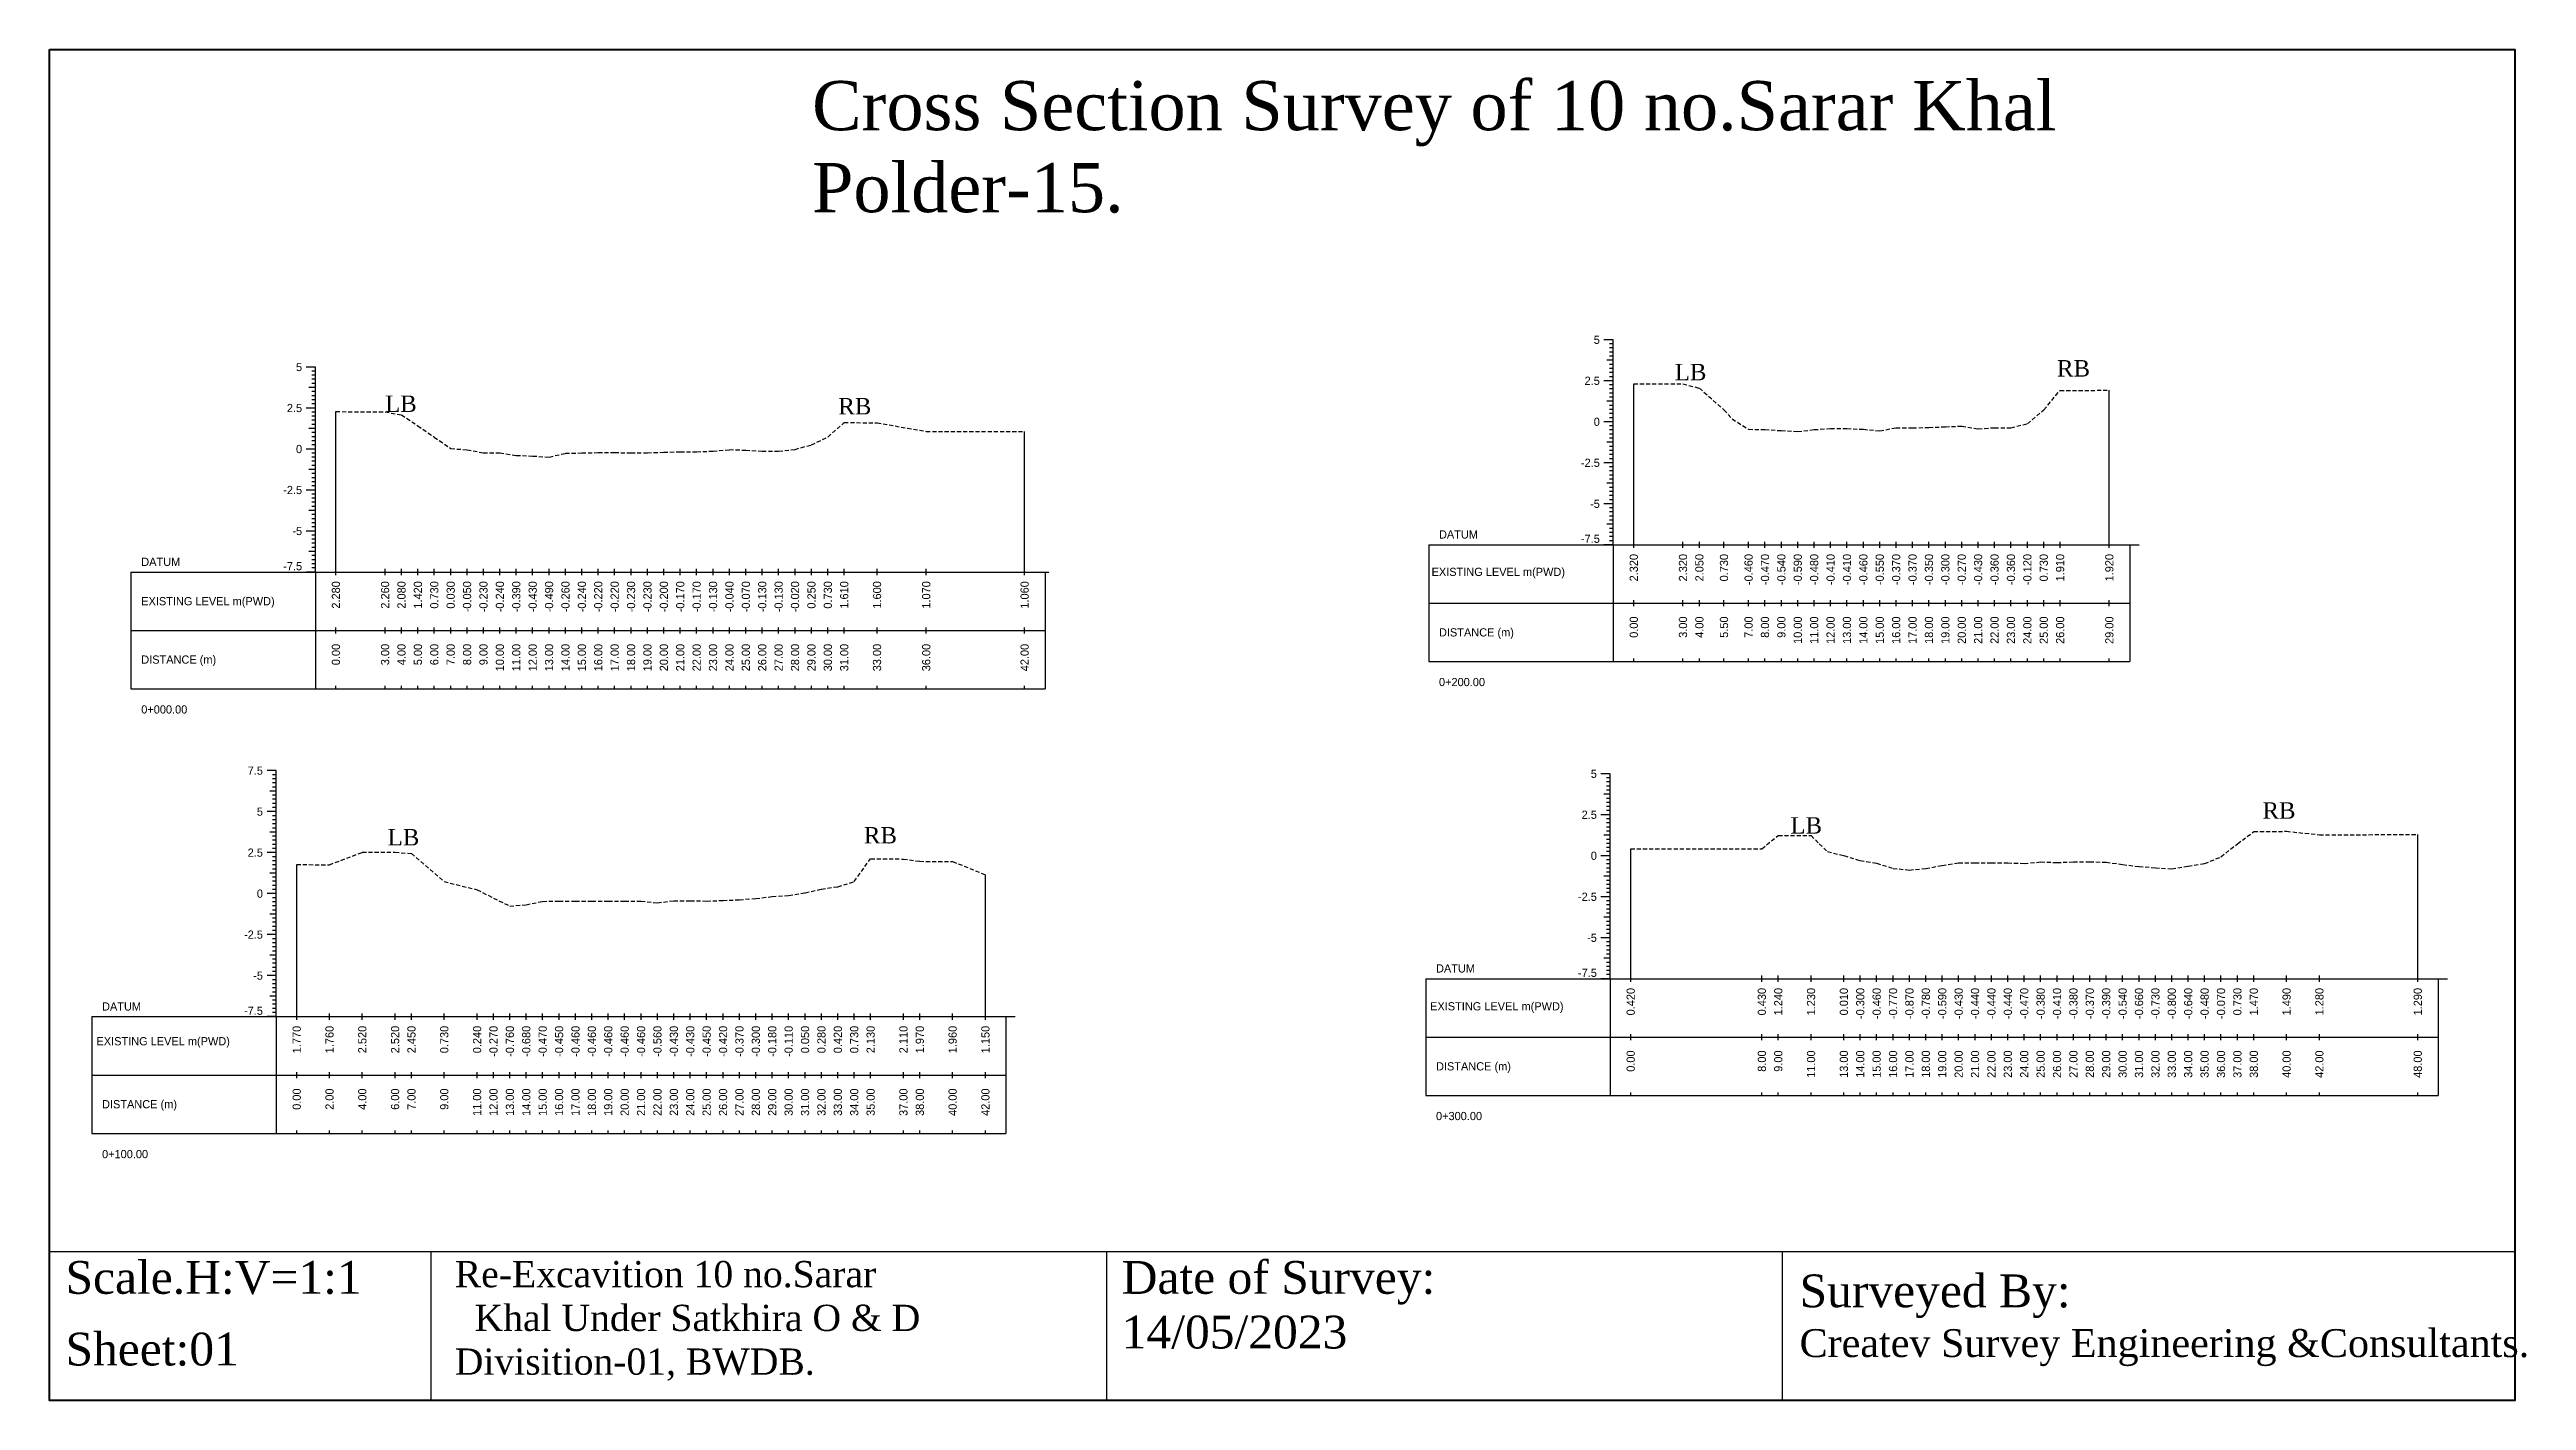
# Model space of a CAD drawing. Header units: inches. Extents: x 4752 to 6808, y -1487 to -426.
# Drawn here: x 4751.7 to 4902.7, y -1107.2 to -1024.8 of the extents above; entities that cross this region are included whole.
import ezdxf
from ezdxf.enums import TextEntityAlignment as Align

# ---------------------------------------------------------------- set-up
doc = ezdxf.new("R2010")
doc.units = ezdxf.units.IN
doc.header["$MEASUREMENT"] = 0
doc.linetypes.add('HIDDEN', pattern=[0.375, 0.25, -0.125])
doc.layers.add('CS_Drawing', color=7, linetype='Continuous')
doc.layers.add('GL', color=3, linetype='HIDDEN')
doc.styles.add('romans', font='romans.shx')

msp = doc.modelspace()

# ---------------------------------------------------------------- texts
at = {"attachment_point": 1, "style": 'romans'}
for s, insert, char_height, width in [('{\\fTimes New Roman|b0|i0|c0|p18;Cross Section Survey of 10 no.Sarar Khal Polder-15.}', (4798.16, -1026.76), 3, 85.0566), ('{\\fTimes New Roman|b0|i0|c0|p18;LB}', (4850.77, -1044.01), 1, 325.847), ('\\pi-1,l1;{\\fTimes New Roman|b0|i0|c0|p18;RB}', (4874.08, -1043.78), 1, 325.847), ('{\\fTimes New Roman|b0|i0|c0|p18;LB}', (4772.12, -1045.94), 1, 325.847), ('\\pi-1,l1;{\\fTimes New Roman|b0|i0|c0|p18;RB}', (4799.76, -1046.09), 1, 325.847), ('\\pi-1,l1;{\\fTimes New Roman|b0|i0|c0|p18;RB}', (4886.61, -1070.74), 1, 325.847), ('{\\fTimes New Roman|b0|i0|c0|p18;LB}', (4772.28, -1072.37), 1, 325.847), ('\\pi-1,l1;{\\fTimes New Roman|b0|i0|c0|p18;RB}', (4801.32, -1072.25), 1, 325.847), ('{\\fTimes New Roman|b0|i0|c0|p18;LB}', (4857.82, -1071.65), 1, 325.847), ('{\\fTimes New Roman|b0|i0|c0|p18;Scale.H:V=1:1}', (4752.63, -1098.71), 2, 22.2708), ('{\\fTimes New Roman|b0|i0|c0|p18;Re-Excavition 10 no.Sarar\\P  Khal Under Satkhira O & D    Divisition-01, BWDB.}', (4776.37, -1098.71), 1.6, 38.8405), ('{\\fTimes New Roman|b0|i0|c0|p18;Date of Survey: 14/05/2023}', (4817.04, -1098.71), 2, 22.2708), ('{\\fTimes New Roman|b0|i0|c0|p18;Surveyed By:                                     \\H0.85x;Createv Survey Engineering &Consultants.}', (4858.38, -1099.53), 2, 45.2193), ('{\\fTimes New Roman|b0|i0|c0|p18;Sheet:01}', (4752.63, -1103.08), 2, 38.8405)]:
    msp.add_mtext(s, dxfattribs=dict(at, insert=insert, char_height=char_height, width=width))
at = {"layer": 'CS_Drawing'}
for s, p in [('5', (4846.2, -1042.54)), ('5', (4767.06, -1044.2)), ('2.5', (4846.2, -1045.04)), ('2.5', (4767.06, -1046.7)), ('0', (4846.2, -1047.54)), ('0', (4767.06, -1049.2)), ('-2.5', (4846.2, -1050.04)), ('-2.5', (4767.06, -1051.7)), ('-5', (4846.2, -1052.54)), ('-5', (4767.06, -1054.2)), ('7.5', (4764.67, -1068.81)), ('5', (4846.02, -1069)), ('5', (4764.67, -1071.31)), ('2.5', (4846.02, -1071.5)), ('2.5', (4764.67, -1073.81)), ('0', (4846.02, -1074)), ('0', (4764.67, -1076.31)), ('-2.5', (4846.02, -1076.5)), ('-2.5', (4764.67, -1078.81)), ('-5', (4846.02, -1079)), ('-5', (4764.67, -1081.31))]:
    msp.add_text(s, height=0.5, dxfattribs=at).set_placement(p, align=Align.MIDDLE_RIGHT)
for s, p in [('DATUM', (4836.39, -1054.41)), ('DATUM', (4757.25, -1056.08)), ('EXISTING LEVEL m(PWD)', (4835.94, -1056.69)), ('EXISTING LEVEL m(PWD)', (4757.25, -1058.48)), ('DISTANCE (m)', (4836.39, -1060.38)), ('DISTANCE (m)', (4757.25, -1062.04)), ('0+200.00', (4836.39, -1063.41)), ('0+000.00', (4757.25, -1065.08)), ('DATUM', (4836.21, -1080.87)), ('DATUM', (4754.86, -1083.19)), ('EXISTING LEVEL m(PWD)', (4835.85, -1083.18)), ('EXISTING LEVEL m(PWD)', (4754.52, -1085.31)), ('DISTANCE (m)', (4836.21, -1086.84)), ('DISTANCE (m)', (4754.86, -1089.15)), ('0+300.00', (4836.21, -1089.87)), ('0+100.00', (4754.86, -1092.19))]:
    msp.add_text(s, height=0.5, dxfattribs=at).set_placement(p, align=Align.MIDDLE_LEFT)
for p in [(4846.2, -1054.92), (4767.06, -1056.59), (4846.02, -1081.39), (4764.67, -1083.7)]:
    msp.add_text('-7.5', height=0.5, dxfattribs=at).set_placement(p, align=Align.RIGHT)
for s, p in [('2.320', (4848.27, -1055.6)), ('2.320', (4851.27, -1055.6)), ('2.050', (4852.27, -1055.6)), ('0.730', (4853.77, -1055.6)), ('-0.460', (4855.27, -1055.6)), ('-0.470', (4856.27, -1055.6)), ('-0.540', (4857.27, -1055.6)), ('-0.590', (4858.27, -1055.6)), ('-0.480', (4859.27, -1055.6)), ('-0.410', (4860.27, -1055.6)), ('-0.410', (4861.27, -1055.6)), ('-0.460', (4862.27, -1055.6)), ('-0.550', (4863.27, -1055.6)), ('-0.370', (4864.27, -1055.6)), ('-0.370', (4865.27, -1055.6)), ('-0.350', (4866.27, -1055.6)), ('-0.300', (4867.27, -1055.6)), ('-0.270', (4868.27, -1055.6)), ('-0.430', (4869.27, -1055.6)), ('-0.360', (4870.27, -1055.6)), ('-0.360', (4871.27, -1055.6)), ('-0.120', (4872.27, -1055.6)), ('0.730', (4873.27, -1055.6)), ('1.910', (4874.27, -1055.6)), ('1.920', (4877.27, -1055.6)), ('2.280', (4769.12, -1057.26)), ('2.260', (4772.12, -1057.26)), ('2.080', (4773.12, -1057.26)), ('1.420', (4774.12, -1057.26)), ('0.730', (4775.12, -1057.26)), ('0.030', (4776.12, -1057.26)), ('-0.050', (4777.12, -1057.26)), ('-0.230', (4778.12, -1057.26)), ('-0.240', (4779.12, -1057.26)), ('-0.390', (4780.12, -1057.26)), ('-0.430', (4781.12, -1057.26)), ('-0.490', (4782.12, -1057.26)), ('-0.260', (4783.12, -1057.26)), ('-0.240', (4784.12, -1057.26)), ('-0.220', (4785.12, -1057.26)), ('-0.220', (4786.12, -1057.26)), ('-0.230', (4787.12, -1057.26)), ('-0.230', (4788.12, -1057.26)), ('-0.200', (4789.12, -1057.26)), ('-0.170', (4790.12, -1057.26)), ('-0.170', (4791.12, -1057.26)), ('-0.130', (4792.12, -1057.26)), ('-0.040', (4793.12, -1057.26)), ('-0.070', (4794.12, -1057.26)), ('-0.130', (4795.12, -1057.26)), ('-0.130', (4796.12, -1057.26)), ('-0.020', (4797.12, -1057.26)), ('0.250', (4798.12, -1057.26)), ('0.730', (4799.12, -1057.26)), ('1.610', (4800.12, -1057.26)), ('1.600', (4802.12, -1057.26)), ('1.070', (4805.12, -1057.26)), ('1.060', (4811.12, -1057.26)), ('0.00', (4848.27, -1059.41)), ('3.00', (4851.27, -1059.41)), ('4.00', (4852.27, -1059.41)), ('5.50', (4853.77, -1059.41)), ('7.00', (4855.27, -1059.41)), ('8.00', (4856.27, -1059.41)), ('9.00', (4857.27, -1059.41)), ('10.00', (4858.27, -1059.41)), ('11.00', (4859.27, -1059.41)), ('12.00', (4860.27, -1059.41)), ('13.00', (4861.27, -1059.41)), ('14.00', (4862.27, -1059.41)), ('15.00', (4863.27, -1059.41)), ('16.00', (4864.27, -1059.41)), ('17.00', (4865.27, -1059.41)), ('18.00', (4866.27, -1059.41)), ('19.00', (4867.27, -1059.41)), ('20.00', (4868.27, -1059.41)), ('21.00', (4869.27, -1059.41)), ('22.00', (4870.27, -1059.41)), ('23.00', (4871.27, -1059.41)), ('24.00', (4872.27, -1059.41)), ('25.00', (4873.27, -1059.41)), ('26.00', (4874.27, -1059.41)), ('29.00', (4877.27, -1059.41)), ('0.00', (4769.12, -1061.08)), ('3.00', (4772.12, -1061.08)), ('4.00', (4773.12, -1061.08)), ('5.00', (4774.12, -1061.08)), ('6.00', (4775.12, -1061.08)), ('7.00', (4776.12, -1061.08)), ('8.00', (4777.12, -1061.08)), ('9.00', (4778.12, -1061.08)), ('10.00', (4779.12, -1061.08)), ('11.00', (4780.12, -1061.08)), ('12.00', (4781.12, -1061.08)), ('13.00', (4782.12, -1061.08)), ('14.00', (4783.12, -1061.08)), ('15.00', (4784.12, -1061.08)), ('16.00', (4785.12, -1061.08)), ('17.00', (4786.12, -1061.08)), ('18.00', (4787.12, -1061.08)), ('19.00', (4788.12, -1061.08)), ('20.00', (4789.12, -1061.08)), ('21.00', (4790.12, -1061.08)), ('22.00', (4791.12, -1061.08)), ('23.00', (4792.12, -1061.08)), ('24.00', (4793.12, -1061.08)), ('25.00', (4794.12, -1061.08)), ('26.00', (4795.12, -1061.08)), ('27.00', (4796.12, -1061.08)), ('28.00', (4797.12, -1061.08)), ('29.00', (4798.12, -1061.08)), ('30.00', (4799.12, -1061.08)), ('31.00', (4800.12, -1061.08)), ('33.00', (4802.12, -1061.08)), ('36.00', (4805.12, -1061.08)), ('42.00', (4811.12, -1061.08)), ('0.420', (4848.08, -1082.06)), ('0.430', (4856.08, -1082.06)), ('1.240', (4857.08, -1082.06)), ('1.230', (4859.08, -1082.06)), ('0.010', (4861.08, -1082.06)), ('-0.300', (4862.08, -1082.06)), ('-0.460', (4863.08, -1082.06)), ('-0.770', (4864.08, -1082.06)), ('-0.870', (4865.08, -1082.06)), ('-0.780', (4866.08, -1082.06)), ('-0.590', (4867.08, -1082.06)), ('-0.430', (4868.08, -1082.06)), ('-0.440', (4869.08, -1082.06)), ('-0.440', (4870.08, -1082.06)), ('-0.440', (4871.08, -1082.06)), ('-0.470', (4872.08, -1082.06)), ('-0.380', (4873.08, -1082.06)), ('-0.410', (4874.08, -1082.06)), ('-0.380', (4875.08, -1082.06)), ('-0.370', (4876.08, -1082.06)), ('-0.390', (4877.08, -1082.06)), ('-0.540', (4878.08, -1082.06)), ('-0.660', (4879.08, -1082.06)), ('-0.730', (4880.08, -1082.06)), ('-0.800', (4881.08, -1082.06)), ('-0.640', (4882.08, -1082.06)), ('-0.480', (4883.08, -1082.06)), ('-0.070', (4884.08, -1082.06)), ('0.730', (4885.08, -1082.06)), ('1.470', (4886.08, -1082.06)), ('1.490', (4888.08, -1082.06)), ('1.280', (4890.08, -1082.06)), ('1.290', (4896.08, -1082.06)), ('1.770', (4766.73, -1084.37)), ('1.760', (4768.73, -1084.37)), ('2.520', (4770.73, -1084.37)), ('2.520', (4772.73, -1084.37)), ('2.450', (4773.73, -1084.37)), ('0.730', (4775.73, -1084.37)), ('0.240', (4777.73, -1084.37)), ('-0.270', (4778.73, -1084.37)), ('-0.760', (4779.73, -1084.37)), ('-0.680', (4780.73, -1084.37)), ('-0.470', (4781.73, -1084.37)), ('-0.450', (4782.73, -1084.37)), ('-0.460', (4783.73, -1084.37)), ('-0.460', (4784.73, -1084.37)), ('-0.460', (4785.73, -1084.37)), ('-0.460', (4786.73, -1084.37)), ('-0.460', (4787.73, -1084.37)), ('-0.560', (4788.73, -1084.37)), ('-0.430', (4789.73, -1084.37)), ('-0.430', (4790.73, -1084.37)), ('-0.450', (4791.73, -1084.37)), ('-0.420', (4792.73, -1084.37)), ('-0.370', (4793.73, -1084.37)), ('-0.300', (4794.73, -1084.37)), ('-0.180', (4795.73, -1084.37)), ('-0.110', (4796.73, -1084.37)), ('0.050', (4797.73, -1084.37)), ('0.280', (4798.73, -1084.37)), ('0.420', (4799.73, -1084.37)), ('0.730', (4800.73, -1084.37)), ('2.130', (4801.73, -1084.37)), ('2.110', (4803.73, -1084.37)), ('1.970', (4804.73, -1084.37)), ('1.960', (4806.73, -1084.37)), ('1.150', (4808.73, -1084.37)), ('0.00', (4848.08, -1085.87)), ('8.00', (4856.08, -1085.87)), ('9.00', (4857.08, -1085.87)), ('11.00', (4859.08, -1085.87)), ('13.00', (4861.08, -1085.87)), ('14.00', (4862.08, -1085.87)), ('15.00', (4863.08, -1085.87)), ('16.00', (4864.08, -1085.87)), ('17.00', (4865.08, -1085.87)), ('18.00', (4866.08, -1085.87)), ('19.00', (4867.08, -1085.87)), ('20.00', (4868.08, -1085.87)), ('21.00', (4869.08, -1085.87)), ('22.00', (4870.08, -1085.87)), ('23.00', (4871.08, -1085.87)), ('24.00', (4872.08, -1085.87)), ('25.00', (4873.08, -1085.87)), ('26.00', (4874.08, -1085.87)), ('27.00', (4875.08, -1085.87)), ('28.00', (4876.08, -1085.87)), ('29.00', (4877.08, -1085.87)), ('30.00', (4878.08, -1085.87)), ('31.00', (4879.08, -1085.87)), ('32.00', (4880.08, -1085.87)), ('33.00', (4881.08, -1085.87)), ('34.00', (4882.08, -1085.87)), ('35.00', (4883.08, -1085.87)), ('36.00', (4884.08, -1085.87)), ('37.00', (4885.08, -1085.87)), ('38.00', (4886.08, -1085.87)), ('40.00', (4888.08, -1085.87)), ('42.00', (4890.08, -1085.87)), ('48.00', (4896.08, -1085.87)), ('0.00', (4766.73, -1088.19)), ('2.00', (4768.73, -1088.19)), ('4.00', (4770.73, -1088.19)), ('6.00', (4772.73, -1088.19)), ('7.00', (4773.73, -1088.19)), ('9.00', (4775.73, -1088.19)), ('11.00', (4777.73, -1088.19)), ('12.00', (4778.73, -1088.19)), ('13.00', (4779.73, -1088.19)), ('14.00', (4780.73, -1088.19)), ('15.00', (4781.73, -1088.19)), ('16.00', (4782.73, -1088.19)), ('17.00', (4783.73, -1088.19)), ('18.00', (4784.73, -1088.19)), ('19.00', (4785.73, -1088.19)), ('20.00', (4786.73, -1088.19)), ('21.00', (4787.73, -1088.19)), ('22.00', (4788.73, -1088.19)), ('23.00', (4789.73, -1088.19)), ('24.00', (4790.73, -1088.19)), ('25.00', (4791.73, -1088.19)), ('26.00', (4792.73, -1088.19)), ('27.00', (4793.73, -1088.19)), ('28.00', (4794.73, -1088.19)), ('29.00', (4795.73, -1088.19)), ('30.00', (4796.73, -1088.19)), ('31.00', (4797.73, -1088.19)), ('32.00', (4798.73, -1088.19)), ('33.00', (4799.73, -1088.19)), ('34.00', (4800.73, -1088.19)), ('35.00', (4801.73, -1088.19)), ('37.00', (4803.73, -1088.19)), ('38.00', (4804.73, -1088.19)), ('40.00', (4806.73, -1088.19)), ('42.00', (4808.73, -1088.19))]:
    msp.add_text(s, height=0.5, rotation=90, dxfattribs=at).set_placement(p, align=Align.MIDDLE_RIGHT)

# ---------------------------------------------------------------- linework, layer by layer
at = {"color": 4, "lineweight": 40}
msp.add_lwpolyline([(4751.66, -1024.84), (4902, -1024.84), (4902, -1107.21), (4751.66, -1107.21)], close=True, dxfattribs=at)
for points in [[(4902, -1024.84), (4902, -1107.21)], [(4751.66, -1098.14), (4902, -1098.14)], [(4751.66, -1098.14), (4751.66, -1107.21)], [(4774.9, -1098.14), (4774.9, -1107.21)], [(4816.11, -1098.14), (4816.11, -1107.21)], [(4857.31, -1098.14), (4857.31, -1107.21)]]:
    msp.add_lwpolyline(points)
at = {"layer": 'CS_Drawing'}
for p, q in [((4847.02, -1042.54), (4846.45, -1042.54)), ((4847.02, -1042.54), (4846.62, -1042.54)), ((4847.02, -1042.54), (4846.79, -1042.54)), ((4847.02, -1042.79), (4846.79, -1042.79)), ((4847.02, -1043.04), (4846.79, -1043.04)), ((4847.02, -1043.29), (4846.79, -1043.29)), ((4847.02, -1043.54), (4846.79, -1043.54)), ((4847.02, -1055.04), (4847.02, -1042.54)), ((4767.87, -1044.2), (4767.31, -1044.2)), ((4767.87, -1044.2), (4767.48, -1044.2)), ((4767.87, -1044.2), (4767.65, -1044.2)), ((4767.87, -1044.45), (4767.65, -1044.45)), ((4767.87, -1044.7), (4767.65, -1044.7)), ((4767.87, -1044.95), (4767.65, -1044.95)), ((4767.87, -1045.2), (4767.65, -1045.2)), ((4767.87, -1056.7), (4767.87, -1044.2)), ((4847.02, -1045.04), (4846.45, -1045.04)), ((4847.02, -1043.79), (4846.62, -1043.79)), ((4847.02, -1045.04), (4846.62, -1045.04)), ((4847.02, -1043.79), (4846.79, -1043.79)), ((4847.02, -1044.04), (4846.79, -1044.04)), ((4847.02, -1044.29), (4846.79, -1044.29)), ((4847.02, -1044.54), (4846.79, -1044.54)), ((4847.02, -1044.79), (4846.79, -1044.79)), ((4847.02, -1045.04), (4846.79, -1045.04)), ((4848.27, -1055.04), (4848.27, -1045.22)), ((4767.87, -1046.7), (4767.31, -1046.7)), ((4767.87, -1045.45), (4767.48, -1045.45)), ((4767.87, -1046.7), (4767.48, -1046.7)), ((4767.87, -1045.45), (4767.65, -1045.45)), ((4767.87, -1045.7), (4767.65, -1045.7)), ((4767.87, -1045.95), (4767.65, -1045.95)), ((4767.87, -1046.2), (4767.65, -1046.2)), ((4767.87, -1046.45), (4767.65, -1046.45)), ((4767.87, -1046.7), (4767.65, -1046.7)), ((4847.02, -1046.29), (4846.62, -1046.29)), ((4847.02, -1045.29), (4846.79, -1045.29)), ((4847.02, -1045.54), (4846.79, -1045.54)), ((4847.02, -1045.79), (4846.79, -1045.79)), ((4847.02, -1046.04), (4846.79, -1046.04)), ((4847.02, -1046.29), (4846.79, -1046.29)), ((4847.02, -1046.54), (4846.79, -1046.54)), ((4877.27, -1055.04), (4877.27, -1045.62)), ((4767.87, -1047.95), (4767.48, -1047.95)), ((4767.87, -1046.95), (4767.65, -1046.95)), ((4767.87, -1047.2), (4767.65, -1047.2)), ((4767.87, -1047.45), (4767.65, -1047.45)), ((4767.87, -1047.7), (4767.65, -1047.7)), ((4767.87, -1047.95), (4767.65, -1047.95)), ((4767.87, -1048.2), (4767.65, -1048.2)), ((4769.12, -1056.7), (4769.12, -1046.92)), ((4811.12, -1056.7), (4811.12, -1048.14)), ((4847.02, -1047.54), (4846.45, -1047.54)), ((4847.02, -1047.54), (4846.62, -1047.54)), ((4847.02, -1046.79), (4846.79, -1046.79)), ((4847.02, -1047.04), (4846.79, -1047.04)), ((4847.02, -1047.29), (4846.79, -1047.29)), ((4847.02, -1047.54), (4846.79, -1047.54)), ((4847.02, -1047.79), (4846.79, -1047.79)), ((4847.02, -1048.04), (4846.79, -1048.04)), ((4847.02, -1048.29), (4846.79, -1048.29)), ((4767.87, -1049.2), (4767.31, -1049.2)), ((4767.87, -1049.2), (4767.48, -1049.2)), ((4767.87, -1048.45), (4767.65, -1048.45)), ((4767.87, -1048.7), (4767.65, -1048.7)), ((4767.87, -1048.95), (4767.65, -1048.95)), ((4767.87, -1049.2), (4767.65, -1049.2)), ((4767.87, -1049.45), (4767.65, -1049.45)), ((4767.87, -1049.7), (4767.65, -1049.7)), ((4847.02, -1048.79), (4846.62, -1048.79)), ((4847.02, -1048.54), (4846.79, -1048.54)), ((4847.02, -1048.79), (4846.79, -1048.79)), ((4847.02, -1049.04), (4846.79, -1049.04)), ((4847.02, -1049.29), (4846.79, -1049.29)), ((4847.02, -1049.54), (4846.79, -1049.54)), ((4847.02, -1049.79), (4846.79, -1049.79)), ((4767.87, -1050.45), (4767.48, -1050.45)), ((4767.87, -1049.95), (4767.65, -1049.95)), ((4767.87, -1050.2), (4767.65, -1050.2)), ((4767.87, -1050.45), (4767.65, -1050.45)), ((4767.87, -1050.7), (4767.65, -1050.7)), ((4767.87, -1050.95), (4767.65, -1050.95)), ((4767.87, -1051.2), (4767.65, -1051.2)), ((4847.02, -1050.04), (4846.45, -1050.04)), ((4847.02, -1050.04), (4846.62, -1050.04)), ((4847.02, -1051.29), (4846.62, -1051.29)), ((4847.02, -1050.04), (4846.79, -1050.04)), ((4847.02, -1050.29), (4846.79, -1050.29)), ((4847.02, -1050.54), (4846.79, -1050.54)), ((4847.02, -1050.79), (4846.79, -1050.79)), ((4847.02, -1051.04), (4846.79, -1051.04)), ((4847.02, -1051.29), (4846.79, -1051.29)), ((4767.87, -1051.7), (4767.31, -1051.7)), ((4767.87, -1051.7), (4767.48, -1051.7)), ((4767.87, -1051.45), (4767.65, -1051.45)), ((4767.87, -1051.7), (4767.65, -1051.7)), ((4767.87, -1051.95), (4767.65, -1051.95)), ((4767.87, -1052.2), (4767.65, -1052.2)), ((4767.87, -1052.45), (4767.65, -1052.45)), ((4767.87, -1052.7), (4767.65, -1052.7)), ((4847.02, -1052.54), (4846.45, -1052.54)), ((4847.02, -1052.54), (4846.62, -1052.54)), ((4847.02, -1051.54), (4846.79, -1051.54)), ((4847.02, -1051.79), (4846.79, -1051.79)), ((4847.02, -1052.04), (4846.79, -1052.04)), ((4847.02, -1052.29), (4846.79, -1052.29)), ((4847.02, -1052.54), (4846.79, -1052.54)), ((4847.02, -1052.79), (4846.79, -1052.79)), ((4767.87, -1054.2), (4767.31, -1054.2)), ((4767.87, -1052.95), (4767.48, -1052.95)), ((4767.87, -1054.2), (4767.48, -1054.2)), ((4767.87, -1052.95), (4767.65, -1052.95)), ((4767.87, -1053.2), (4767.65, -1053.2)), ((4767.87, -1053.45), (4767.65, -1053.45)), ((4767.87, -1053.7), (4767.65, -1053.7)), ((4767.87, -1053.95), (4767.65, -1053.95)), ((4767.87, -1054.2), (4767.65, -1054.2)), ((4847.02, -1053.79), (4846.62, -1053.79)), ((4847.02, -1053.04), (4846.79, -1053.04)), ((4847.02, -1053.29), (4846.79, -1053.29)), ((4847.02, -1053.54), (4846.79, -1053.54)), ((4847.02, -1053.79), (4846.79, -1053.79)), ((4847.02, -1054.04), (4846.79, -1054.04)), ((4847.02, -1054.29), (4846.79, -1054.29)), ((4767.87, -1055.45), (4767.48, -1055.45)), ((4767.87, -1054.45), (4767.65, -1054.45)), ((4767.87, -1054.7), (4767.65, -1054.7)), ((4767.87, -1054.95), (4767.65, -1054.95)), ((4767.87, -1055.2), (4767.65, -1055.2)), ((4767.87, -1055.45), (4767.65, -1055.45)), ((4767.87, -1055.7), (4767.65, -1055.7)), ((4835.77, -1055.04), (4847.02, -1055.04)), ((4835.77, -1055.04), (4835.77, -1062.16)), ((4847.02, -1055.04), (4846.45, -1055.04)), ((4847.02, -1055.04), (4846.62, -1055.04)), ((4847.02, -1054.54), (4846.79, -1054.54)), ((4847.02, -1054.79), (4846.79, -1054.79)), ((4847.02, -1055.04), (4846.79, -1055.04)), ((4847.02, -1055.04), (4878.52, -1055.04)), ((4847.02, -1055.04), (4847.02, -1062.16)), ((4848.27, -1055.22), (4848.27, -1054.85)), ((4851.27, -1055.22), (4851.27, -1054.85)), ((4852.27, -1055.22), (4852.27, -1054.85)), ((4853.77, -1055.22), (4853.77, -1054.85)), ((4855.27, -1055.22), (4855.27, -1054.85)), ((4856.27, -1055.22), (4856.27, -1054.85)), ((4857.27, -1055.22), (4857.27, -1054.85)), ((4858.27, -1055.22), (4858.27, -1054.85)), ((4859.27, -1055.22), (4859.27, -1054.85)), ((4860.27, -1055.22), (4860.27, -1054.85)), ((4861.27, -1055.22), (4861.27, -1054.85)), ((4862.27, -1055.22), (4862.27, -1054.85)), ((4863.27, -1055.22), (4863.27, -1054.85)), ((4864.27, -1055.22), (4864.27, -1054.85)), ((4865.27, -1055.22), (4865.27, -1054.85)), ((4866.27, -1055.22), (4866.27, -1054.85)), ((4867.27, -1055.22), (4867.27, -1054.85)), ((4868.27, -1055.22), (4868.27, -1054.85)), ((4869.27, -1055.22), (4869.27, -1054.85)), ((4870.27, -1055.22), (4870.27, -1054.85)), ((4871.27, -1055.22), (4871.27, -1054.85)), ((4872.27, -1055.22), (4872.27, -1054.85)), ((4873.27, -1055.22), (4873.27, -1054.85)), ((4874.27, -1055.22), (4874.27, -1054.85)), ((4877.27, -1055.22), (4877.27, -1054.85)), ((4878.52, -1055.04), (4879.08, -1055.04)), ((4878.52, -1055.04), (4878.91, -1055.04)), ((4878.52, -1055.04), (4878.74, -1055.04)), ((4878.52, -1055.04), (4878.52, -1062.16)), ((4756.62, -1056.7), (4767.87, -1056.7)), ((4756.62, -1056.7), (4756.62, -1063.83)), ((4767.87, -1056.7), (4767.31, -1056.7)), ((4767.87, -1056.7), (4767.48, -1056.7)), ((4767.87, -1055.95), (4767.65, -1055.95)), ((4767.87, -1056.2), (4767.65, -1056.2)), ((4767.87, -1056.45), (4767.65, -1056.45)), ((4767.87, -1056.7), (4767.65, -1056.7)), ((4767.87, -1056.7), (4812.37, -1056.7)), ((4767.87, -1056.7), (4767.87, -1063.83)), ((4769.12, -1056.89), (4769.12, -1056.51)), ((4772.12, -1056.89), (4772.12, -1056.51)), ((4773.12, -1056.89), (4773.12, -1056.51)), ((4774.12, -1056.89), (4774.12, -1056.51)), ((4775.12, -1056.89), (4775.12, -1056.51)), ((4776.12, -1056.89), (4776.12, -1056.51)), ((4777.12, -1056.89), (4777.12, -1056.51)), ((4778.12, -1056.89), (4778.12, -1056.51)), ((4779.12, -1056.89), (4779.12, -1056.51)), ((4780.12, -1056.89), (4780.12, -1056.51)), ((4781.12, -1056.89), (4781.12, -1056.51)), ((4782.12, -1056.89), (4782.12, -1056.51)), ((4783.12, -1056.89), (4783.12, -1056.51)), ((4784.12, -1056.89), (4784.12, -1056.51)), ((4785.12, -1056.89), (4785.12, -1056.51)), ((4786.12, -1056.89), (4786.12, -1056.51)), ((4787.12, -1056.89), (4787.12, -1056.51)), ((4788.12, -1056.89), (4788.12, -1056.51)), ((4789.12, -1056.89), (4789.12, -1056.51)), ((4790.12, -1056.89), (4790.12, -1056.51)), ((4791.12, -1056.89), (4791.12, -1056.51)), ((4792.12, -1056.89), (4792.12, -1056.51)), ((4793.12, -1056.89), (4793.12, -1056.51)), ((4794.12, -1056.89), (4794.12, -1056.51)), ((4795.12, -1056.89), (4795.12, -1056.51)), ((4796.12, -1056.89), (4796.12, -1056.51)), ((4797.12, -1056.89), (4797.12, -1056.51)), ((4798.12, -1056.89), (4798.12, -1056.51)), ((4799.12, -1056.89), (4799.12, -1056.51)), ((4800.12, -1056.89), (4800.12, -1056.51)), ((4802.12, -1056.89), (4802.12, -1056.51)), ((4805.12, -1056.89), (4805.12, -1056.51)), ((4811.12, -1056.89), (4811.12, -1056.51)), ((4812.37, -1056.7), (4812.6, -1056.7)), ((4812.37, -1056.7), (4812.37, -1063.83)), ((4835.77, -1058.6), (4847.02, -1058.6)), ((4847.02, -1058.6), (4878.52, -1058.6)), ((4847.02, -1058.6), (4878.52, -1058.6)), ((4848.27, -1058.79), (4848.27, -1058.41)), ((4851.27, -1058.79), (4851.27, -1058.41)), ((4852.27, -1058.79), (4852.27, -1058.41)), ((4853.77, -1058.79), (4853.77, -1058.41)), ((4855.27, -1058.79), (4855.27, -1058.41)), ((4856.27, -1058.79), (4856.27, -1058.41)), ((4857.27, -1058.79), (4857.27, -1058.41)), ((4858.27, -1058.79), (4858.27, -1058.41)), ((4859.27, -1058.79), (4859.27, -1058.41)), ((4860.27, -1058.79), (4860.27, -1058.41)), ((4861.27, -1058.79), (4861.27, -1058.41)), ((4862.27, -1058.79), (4862.27, -1058.41)), ((4863.27, -1058.79), (4863.27, -1058.41)), ((4864.27, -1058.79), (4864.27, -1058.41)), ((4865.27, -1058.79), (4865.27, -1058.41)), ((4866.27, -1058.79), (4866.27, -1058.41)), ((4867.27, -1058.79), (4867.27, -1058.41)), ((4868.27, -1058.79), (4868.27, -1058.41)), ((4869.27, -1058.79), (4869.27, -1058.41)), ((4870.27, -1058.79), (4870.27, -1058.41)), ((4871.27, -1058.79), (4871.27, -1058.41)), ((4872.27, -1058.79), (4872.27, -1058.41)), ((4873.27, -1058.79), (4873.27, -1058.41)), ((4874.27, -1058.79), (4874.27, -1058.41)), ((4877.27, -1058.79), (4877.27, -1058.41)), ((4756.62, -1060.26), (4767.87, -1060.26)), ((4767.87, -1060.26), (4812.37, -1060.26)), ((4767.87, -1060.26), (4812.37, -1060.26)), ((4769.12, -1060.45), (4769.12, -1060.08)), ((4772.12, -1060.45), (4772.12, -1060.08)), ((4773.12, -1060.45), (4773.12, -1060.08)), ((4774.12, -1060.45), (4774.12, -1060.08)), ((4775.12, -1060.45), (4775.12, -1060.08)), ((4776.12, -1060.45), (4776.12, -1060.08)), ((4777.12, -1060.45), (4777.12, -1060.08)), ((4778.12, -1060.45), (4778.12, -1060.08)), ((4779.12, -1060.45), (4779.12, -1060.08)), ((4780.12, -1060.45), (4780.12, -1060.08)), ((4781.12, -1060.45), (4781.12, -1060.08)), ((4782.12, -1060.45), (4782.12, -1060.08)), ((4783.12, -1060.45), (4783.12, -1060.08)), ((4784.12, -1060.45), (4784.12, -1060.08)), ((4785.12, -1060.45), (4785.12, -1060.08)), ((4786.12, -1060.45), (4786.12, -1060.08)), ((4787.12, -1060.45), (4787.12, -1060.08)), ((4788.12, -1060.45), (4788.12, -1060.08)), ((4789.12, -1060.45), (4789.12, -1060.08)), ((4790.12, -1060.45), (4790.12, -1060.08)), ((4791.12, -1060.45), (4791.12, -1060.08)), ((4792.12, -1060.45), (4792.12, -1060.08)), ((4793.12, -1060.45), (4793.12, -1060.08)), ((4794.12, -1060.45), (4794.12, -1060.08)), ((4795.12, -1060.45), (4795.12, -1060.08)), ((4796.12, -1060.45), (4796.12, -1060.08)), ((4797.12, -1060.45), (4797.12, -1060.08)), ((4798.12, -1060.45), (4798.12, -1060.08)), ((4799.12, -1060.45), (4799.12, -1060.08)), ((4800.12, -1060.45), (4800.12, -1060.08)), ((4802.12, -1060.45), (4802.12, -1060.08)), ((4805.12, -1060.45), (4805.12, -1060.08)), ((4811.12, -1060.45), (4811.12, -1060.08)), ((4835.77, -1062.16), (4847.02, -1062.16)), ((4847.02, -1062.16), (4878.52, -1062.16)), ((4848.27, -1062.16), (4848.27, -1061.97)), ((4851.27, -1062.16), (4851.27, -1061.97)), ((4852.27, -1062.16), (4852.27, -1061.97)), ((4853.77, -1062.16), (4853.77, -1061.97)), ((4855.27, -1062.16), (4855.27, -1061.97)), ((4856.27, -1062.16), (4856.27, -1061.97)), ((4857.27, -1062.16), (4857.27, -1061.97)), ((4858.27, -1062.16), (4858.27, -1061.97)), ((4859.27, -1062.16), (4859.27, -1061.97)), ((4860.27, -1062.16), (4860.27, -1061.97)), ((4861.27, -1062.16), (4861.27, -1061.97)), ((4862.27, -1062.16), (4862.27, -1061.97)), ((4863.27, -1062.16), (4863.27, -1061.97)), ((4864.27, -1062.16), (4864.27, -1061.97)), ((4865.27, -1062.16), (4865.27, -1061.97)), ((4866.27, -1062.16), (4866.27, -1061.97)), ((4867.27, -1062.16), (4867.27, -1061.97)), ((4868.27, -1062.16), (4868.27, -1061.97)), ((4869.27, -1062.16), (4869.27, -1061.97)), ((4870.27, -1062.16), (4870.27, -1061.97)), ((4871.27, -1062.16), (4871.27, -1061.97)), ((4872.27, -1062.16), (4872.27, -1061.97)), ((4873.27, -1062.16), (4873.27, -1061.97)), ((4874.27, -1062.16), (4874.27, -1061.97)), ((4877.27, -1062.16), (4877.27, -1061.97)), ((4756.62, -1063.83), (4767.87, -1063.83)), ((4767.87, -1063.83), (4812.37, -1063.83)), ((4769.12, -1063.83), (4769.12, -1063.64)), ((4772.12, -1063.83), (4772.12, -1063.64)), ((4773.12, -1063.83), (4773.12, -1063.64)), ((4774.12, -1063.83), (4774.12, -1063.64)), ((4775.12, -1063.83), (4775.12, -1063.64)), ((4776.12, -1063.83), (4776.12, -1063.64)), ((4777.12, -1063.83), (4777.12, -1063.64)), ((4778.12, -1063.83), (4778.12, -1063.64)), ((4779.12, -1063.83), (4779.12, -1063.64)), ((4780.12, -1063.83), (4780.12, -1063.64)), ((4781.12, -1063.83), (4781.12, -1063.64)), ((4782.12, -1063.83), (4782.12, -1063.64)), ((4783.12, -1063.83), (4783.12, -1063.64)), ((4784.12, -1063.83), (4784.12, -1063.64)), ((4785.12, -1063.83), (4785.12, -1063.64)), ((4786.12, -1063.83), (4786.12, -1063.64)), ((4787.12, -1063.83), (4787.12, -1063.64)), ((4788.12, -1063.83), (4788.12, -1063.64)), ((4789.12, -1063.83), (4789.12, -1063.64)), ((4790.12, -1063.83), (4790.12, -1063.64)), ((4791.12, -1063.83), (4791.12, -1063.64)), ((4792.12, -1063.83), (4792.12, -1063.64)), ((4793.12, -1063.83), (4793.12, -1063.64)), ((4794.12, -1063.83), (4794.12, -1063.64)), ((4795.12, -1063.83), (4795.12, -1063.64)), ((4796.12, -1063.83), (4796.12, -1063.64)), ((4797.12, -1063.83), (4797.12, -1063.64)), ((4798.12, -1063.83), (4798.12, -1063.64)), ((4799.12, -1063.83), (4799.12, -1063.64)), ((4800.12, -1063.83), (4800.12, -1063.64)), ((4802.12, -1063.83), (4802.12, -1063.64)), ((4805.12, -1063.83), (4805.12, -1063.64)), ((4811.12, -1063.83), (4811.12, -1063.64)), ((4765.48, -1068.81), (4764.92, -1068.81)), ((4765.48, -1068.81), (4765.09, -1068.81)), ((4765.48, -1068.81), (4765.26, -1068.81)), ((4765.48, -1069.06), (4765.26, -1069.06)), ((4765.48, -1069.31), (4765.26, -1069.31)), ((4765.48, -1083.81), (4765.48, -1068.81)), ((4846.83, -1069), (4846.27, -1069)), ((4846.83, -1069), (4846.44, -1069)), ((4846.83, -1069), (4846.61, -1069)), ((4846.83, -1069.25), (4846.61, -1069.25)), ((4846.83, -1081.5), (4846.83, -1069)), ((4765.48, -1070.06), (4765.09, -1070.06)), ((4765.48, -1069.56), (4765.26, -1069.56)), ((4765.48, -1069.81), (4765.26, -1069.81)), ((4765.48, -1070.06), (4765.26, -1070.06)), ((4765.48, -1070.31), (4765.26, -1070.31)), ((4765.48, -1070.56), (4765.26, -1070.56)), ((4765.48, -1070.81), (4765.26, -1070.81)), ((4846.83, -1070.25), (4846.44, -1070.25)), ((4846.83, -1069.5), (4846.61, -1069.5)), ((4846.83, -1069.75), (4846.61, -1069.75)), ((4846.83, -1070), (4846.61, -1070)), ((4846.83, -1070.25), (4846.61, -1070.25)), ((4846.83, -1070.5), (4846.61, -1070.5)), ((4846.83, -1070.75), (4846.61, -1070.75)), ((4765.48, -1071.31), (4764.92, -1071.31)), ((4765.48, -1071.31), (4765.09, -1071.31)), ((4765.48, -1071.06), (4765.26, -1071.06)), ((4765.48, -1071.31), (4765.26, -1071.31)), ((4765.48, -1071.56), (4765.26, -1071.56)), ((4765.48, -1071.81), (4765.26, -1071.81)), ((4765.48, -1072.06), (4765.26, -1072.06)), ((4765.48, -1072.31), (4765.26, -1072.31)), ((4846.83, -1071.5), (4846.27, -1071.5)), ((4846.83, -1071.5), (4846.44, -1071.5)), ((4846.83, -1071), (4846.61, -1071)), ((4846.83, -1071.25), (4846.61, -1071.25)), ((4846.83, -1071.5), (4846.61, -1071.5)), ((4846.83, -1071.75), (4846.61, -1071.75)), ((4846.83, -1072), (4846.61, -1072)), ((4846.83, -1072.25), (4846.61, -1072.25)), ((4765.48, -1073.81), (4764.92, -1073.81)), ((4765.48, -1072.56), (4765.09, -1072.56)), ((4765.48, -1073.81), (4765.09, -1073.81)), ((4765.48, -1072.56), (4765.26, -1072.56)), ((4765.48, -1072.81), (4765.26, -1072.81)), ((4765.48, -1073.06), (4765.26, -1073.06)), ((4765.48, -1073.31), (4765.26, -1073.31)), ((4765.48, -1073.56), (4765.26, -1073.56)), ((4765.48, -1073.81), (4765.26, -1073.81)), ((4846.83, -1072.75), (4846.44, -1072.75)), ((4846.83, -1072.5), (4846.61, -1072.5)), ((4846.83, -1072.75), (4846.61, -1072.75)), ((4846.83, -1073), (4846.61, -1073)), ((4846.83, -1073.25), (4846.61, -1073.25)), ((4846.83, -1073.5), (4846.61, -1073.5)), ((4846.83, -1073.75), (4846.61, -1073.75)), ((4848.08, -1081.5), (4848.08, -1073.58)), ((4896.08, -1081.5), (4896.08, -1072.71)), ((4765.48, -1075.06), (4765.09, -1075.06)), ((4765.48, -1074.06), (4765.26, -1074.06)), ((4765.48, -1074.31), (4765.26, -1074.31)), ((4765.48, -1074.56), (4765.26, -1074.56)), ((4765.48, -1074.81), (4765.26, -1074.81)), ((4765.48, -1075.06), (4765.26, -1075.06)), ((4765.48, -1075.31), (4765.26, -1075.31)), ((4766.73, -1083.81), (4766.73, -1074.54)), ((4808.73, -1083.81), (4808.73, -1075.16)), ((4846.83, -1074), (4846.27, -1074)), ((4846.83, -1074), (4846.44, -1074)), ((4846.83, -1075.25), (4846.44, -1075.25)), ((4846.83, -1074), (4846.61, -1074)), ((4846.83, -1074.25), (4846.61, -1074.25)), ((4846.83, -1074.5), (4846.61, -1074.5)), ((4846.83, -1074.75), (4846.61, -1074.75)), ((4846.83, -1075), (4846.61, -1075)), ((4846.83, -1075.25), (4846.61, -1075.25)), ((4765.48, -1076.31), (4764.92, -1076.31)), ((4765.48, -1076.31), (4765.09, -1076.31)), ((4765.48, -1075.56), (4765.26, -1075.56)), ((4765.48, -1075.81), (4765.26, -1075.81)), ((4765.48, -1076.06), (4765.26, -1076.06)), ((4765.48, -1076.31), (4765.26, -1076.31)), ((4765.48, -1076.56), (4765.26, -1076.56)), ((4765.48, -1076.81), (4765.26, -1076.81)), ((4846.83, -1076.5), (4846.27, -1076.5)), ((4846.83, -1076.5), (4846.44, -1076.5)), ((4846.83, -1075.5), (4846.61, -1075.5)), ((4846.83, -1075.75), (4846.61, -1075.75)), ((4846.83, -1076), (4846.61, -1076)), ((4846.83, -1076.25), (4846.61, -1076.25)), ((4846.83, -1076.5), (4846.61, -1076.5)), ((4846.83, -1076.75), (4846.61, -1076.75)), ((4765.48, -1077.56), (4765.09, -1077.56)), ((4765.48, -1077.06), (4765.26, -1077.06)), ((4765.48, -1077.31), (4765.26, -1077.31)), ((4765.48, -1077.56), (4765.26, -1077.56)), ((4765.48, -1077.81), (4765.26, -1077.81)), ((4765.48, -1078.06), (4765.26, -1078.06)), ((4765.48, -1078.31), (4765.26, -1078.31)), ((4846.83, -1077.75), (4846.44, -1077.75)), ((4846.83, -1077), (4846.61, -1077)), ((4846.83, -1077.25), (4846.61, -1077.25)), ((4846.83, -1077.5), (4846.61, -1077.5)), ((4846.83, -1077.75), (4846.61, -1077.75)), ((4846.83, -1078), (4846.61, -1078)), ((4846.83, -1078.25), (4846.61, -1078.25)), ((4846.83, -1078.5), (4846.61, -1078.5)), ((4765.48, -1078.81), (4764.92, -1078.81)), ((4765.48, -1078.81), (4765.09, -1078.81)), ((4765.48, -1078.56), (4765.26, -1078.56)), ((4765.48, -1078.81), (4765.26, -1078.81)), ((4765.48, -1079.06), (4765.26, -1079.06)), ((4765.48, -1079.31), (4765.26, -1079.31)), ((4765.48, -1079.56), (4765.26, -1079.56)), ((4765.48, -1079.81), (4765.26, -1079.81)), ((4846.83, -1079), (4846.27, -1079)), ((4846.83, -1079), (4846.44, -1079)), ((4846.83, -1078.75), (4846.61, -1078.75)), ((4846.83, -1079), (4846.61, -1079)), ((4846.83, -1079.25), (4846.61, -1079.25)), ((4846.83, -1079.5), (4846.61, -1079.5)), ((4846.83, -1079.75), (4846.61, -1079.75)), ((4846.83, -1080), (4846.61, -1080)), ((4765.48, -1081.31), (4764.92, -1081.31)), ((4765.48, -1080.06), (4765.09, -1080.06)), ((4765.48, -1081.31), (4765.09, -1081.31)), ((4765.48, -1080.06), (4765.26, -1080.06)), ((4765.48, -1080.31), (4765.26, -1080.31)), ((4765.48, -1080.56), (4765.26, -1080.56)), ((4765.48, -1080.81), (4765.26, -1080.81)), ((4765.48, -1081.06), (4765.26, -1081.06)), ((4765.48, -1081.31), (4765.26, -1081.31)), ((4835.58, -1081.5), (4846.83, -1081.5)), ((4835.58, -1081.5), (4835.58, -1088.62)), ((4846.83, -1081.5), (4846.27, -1081.5)), ((4846.83, -1080.25), (4846.44, -1080.25)), ((4846.83, -1081.5), (4846.44, -1081.5)), ((4846.83, -1080.25), (4846.61, -1080.25)), ((4846.83, -1080.5), (4846.61, -1080.5)), ((4846.83, -1080.75), (4846.61, -1080.75)), ((4846.83, -1081), (4846.61, -1081)), ((4846.83, -1081.25), (4846.61, -1081.25)), ((4846.83, -1081.5), (4846.61, -1081.5)), ((4846.83, -1081.5), (4897.33, -1081.5)), ((4846.83, -1081.5), (4846.83, -1088.62)), ((4848.08, -1081.69), (4848.08, -1081.31)), ((4856.08, -1081.69), (4856.08, -1081.31)), ((4857.08, -1081.69), (4857.08, -1081.31)), ((4859.08, -1081.69), (4859.08, -1081.31)), ((4861.08, -1081.69), (4861.08, -1081.31)), ((4862.08, -1081.69), (4862.08, -1081.31)), ((4863.08, -1081.69), (4863.08, -1081.31)), ((4864.08, -1081.69), (4864.08, -1081.31)), ((4865.08, -1081.69), (4865.08, -1081.31)), ((4866.08, -1081.69), (4866.08, -1081.31)), ((4867.08, -1081.69), (4867.08, -1081.31)), ((4868.08, -1081.69), (4868.08, -1081.31)), ((4869.08, -1081.69), (4869.08, -1081.31)), ((4870.08, -1081.69), (4870.08, -1081.31)), ((4871.08, -1081.69), (4871.08, -1081.31)), ((4872.08, -1081.69), (4872.08, -1081.31)), ((4873.08, -1081.69), (4873.08, -1081.31)), ((4874.08, -1081.69), (4874.08, -1081.31)), ((4875.08, -1081.69), (4875.08, -1081.31)), ((4876.08, -1081.69), (4876.08, -1081.31)), ((4877.08, -1081.69), (4877.08, -1081.31)), ((4878.08, -1081.69), (4878.08, -1081.31)), ((4879.08, -1081.69), (4879.08, -1081.31)), ((4880.08, -1081.69), (4880.08, -1081.31)), ((4881.08, -1081.69), (4881.08, -1081.31)), ((4882.08, -1081.69), (4882.08, -1081.31)), ((4883.08, -1081.69), (4883.08, -1081.31)), ((4884.08, -1081.69), (4884.08, -1081.31)), ((4885.08, -1081.69), (4885.08, -1081.31)), ((4886.08, -1081.69), (4886.08, -1081.31)), ((4888.08, -1081.69), (4888.08, -1081.31)), ((4890.08, -1081.69), (4890.08, -1081.31)), ((4896.08, -1081.69), (4896.08, -1081.31)), ((4897.33, -1081.5), (4897.9, -1081.5)), ((4897.33, -1081.5), (4897.73, -1081.5)), ((4897.33, -1081.5), (4897.56, -1081.5)), ((4897.33, -1081.5), (4897.33, -1088.62)), ((4765.48, -1082.56), (4765.09, -1082.56)), ((4765.48, -1081.56), (4765.26, -1081.56)), ((4765.48, -1081.81), (4765.26, -1081.81)), ((4765.48, -1082.06), (4765.26, -1082.06)), ((4765.48, -1082.31), (4765.26, -1082.31)), ((4765.48, -1082.56), (4765.26, -1082.56)), ((4765.48, -1082.81), (4765.26, -1082.81)), ((4754.23, -1083.81), (4765.48, -1083.81)), ((4754.23, -1083.81), (4754.23, -1090.94)), ((4765.48, -1083.81), (4764.92, -1083.81)), ((4765.48, -1083.81), (4765.09, -1083.81)), ((4765.48, -1083.06), (4765.26, -1083.06)), ((4765.48, -1083.31), (4765.26, -1083.31)), ((4765.48, -1083.56), (4765.26, -1083.56)), ((4765.48, -1083.81), (4765.26, -1083.81)), ((4765.48, -1083.81), (4809.98, -1083.81)), ((4765.48, -1083.81), (4765.48, -1090.94)), ((4766.73, -1084), (4766.73, -1083.62)), ((4768.73, -1084), (4768.73, -1083.62)), ((4770.73, -1084), (4770.73, -1083.62)), ((4772.73, -1084), (4772.73, -1083.62)), ((4773.73, -1084), (4773.73, -1083.62)), ((4775.73, -1084), (4775.73, -1083.62)), ((4777.73, -1084), (4777.73, -1083.62)), ((4778.73, -1084), (4778.73, -1083.62)), ((4779.73, -1084), (4779.73, -1083.62)), ((4780.73, -1084), (4780.73, -1083.62)), ((4781.73, -1084), (4781.73, -1083.62)), ((4782.73, -1084), (4782.73, -1083.62)), ((4783.73, -1084), (4783.73, -1083.62)), ((4784.73, -1084), (4784.73, -1083.62)), ((4785.73, -1084), (4785.73, -1083.62)), ((4786.73, -1084), (4786.73, -1083.62)), ((4787.73, -1084), (4787.73, -1083.62)), ((4788.73, -1084), (4788.73, -1083.62)), ((4789.73, -1084), (4789.73, -1083.62)), ((4790.73, -1084), (4790.73, -1083.62)), ((4791.73, -1084), (4791.73, -1083.62)), ((4792.73, -1084), (4792.73, -1083.62)), ((4793.73, -1084), (4793.73, -1083.62)), ((4794.73, -1084), (4794.73, -1083.62)), ((4795.73, -1084), (4795.73, -1083.62)), ((4796.73, -1084), (4796.73, -1083.62)), ((4797.73, -1084), (4797.73, -1083.62)), ((4798.73, -1084), (4798.73, -1083.62)), ((4799.73, -1084), (4799.73, -1083.62)), ((4800.73, -1084), (4800.73, -1083.62)), ((4801.73, -1084), (4801.73, -1083.62)), ((4803.73, -1084), (4803.73, -1083.62)), ((4804.73, -1084), (4804.73, -1083.62)), ((4806.73, -1084), (4806.73, -1083.62)), ((4808.73, -1084), (4808.73, -1083.62)), ((4809.98, -1083.81), (4810.55, -1083.81)), ((4809.98, -1083.81), (4810.38, -1083.81)), ((4809.98, -1083.81), (4810.21, -1083.81)), ((4809.98, -1083.81), (4809.98, -1090.94)), ((4835.58, -1085.06), (4846.83, -1085.06)), ((4846.83, -1085.06), (4897.33, -1085.06)), ((4846.83, -1085.06), (4897.33, -1085.06)), ((4848.08, -1085.25), (4848.08, -1084.87)), ((4856.08, -1085.25), (4856.08, -1084.87)), ((4857.08, -1085.25), (4857.08, -1084.87)), ((4859.08, -1085.25), (4859.08, -1084.87)), ((4861.08, -1085.25), (4861.08, -1084.87)), ((4862.08, -1085.25), (4862.08, -1084.87)), ((4863.08, -1085.25), (4863.08, -1084.87)), ((4864.08, -1085.25), (4864.08, -1084.87)), ((4865.08, -1085.25), (4865.08, -1084.87)), ((4866.08, -1085.25), (4866.08, -1084.87)), ((4867.08, -1085.25), (4867.08, -1084.87)), ((4868.08, -1085.25), (4868.08, -1084.87)), ((4869.08, -1085.25), (4869.08, -1084.87)), ((4870.08, -1085.25), (4870.08, -1084.87)), ((4871.08, -1085.25), (4871.08, -1084.87)), ((4872.08, -1085.25), (4872.08, -1084.87)), ((4873.08, -1085.25), (4873.08, -1084.87)), ((4874.08, -1085.25), (4874.08, -1084.87)), ((4875.08, -1085.25), (4875.08, -1084.87)), ((4876.08, -1085.25), (4876.08, -1084.87)), ((4877.08, -1085.25), (4877.08, -1084.87)), ((4878.08, -1085.25), (4878.08, -1084.87)), ((4879.08, -1085.25), (4879.08, -1084.87)), ((4880.08, -1085.25), (4880.08, -1084.87)), ((4881.08, -1085.25), (4881.08, -1084.87)), ((4882.08, -1085.25), (4882.08, -1084.87)), ((4883.08, -1085.25), (4883.08, -1084.87)), ((4884.08, -1085.25), (4884.08, -1084.87)), ((4885.08, -1085.25), (4885.08, -1084.87)), ((4886.08, -1085.25), (4886.08, -1084.87)), ((4888.08, -1085.25), (4888.08, -1084.87)), ((4890.08, -1085.25), (4890.08, -1084.87)), ((4896.08, -1085.25), (4896.08, -1084.87)), ((4754.23, -1087.37), (4765.48, -1087.37)), ((4765.48, -1087.37), (4809.98, -1087.37)), ((4765.48, -1087.37), (4809.98, -1087.37)), ((4766.73, -1087.56), (4766.73, -1087.19)), ((4768.73, -1087.56), (4768.73, -1087.19)), ((4770.73, -1087.56), (4770.73, -1087.19)), ((4772.73, -1087.56), (4772.73, -1087.19)), ((4773.73, -1087.56), (4773.73, -1087.19)), ((4775.73, -1087.56), (4775.73, -1087.19)), ((4777.73, -1087.56), (4777.73, -1087.19)), ((4778.73, -1087.56), (4778.73, -1087.19)), ((4779.73, -1087.56), (4779.73, -1087.19)), ((4780.73, -1087.56), (4780.73, -1087.19)), ((4781.73, -1087.56), (4781.73, -1087.19)), ((4782.73, -1087.56), (4782.73, -1087.19)), ((4783.73, -1087.56), (4783.73, -1087.19)), ((4784.73, -1087.56), (4784.73, -1087.19)), ((4785.73, -1087.56), (4785.73, -1087.19)), ((4786.73, -1087.56), (4786.73, -1087.19)), ((4787.73, -1087.56), (4787.73, -1087.19)), ((4788.73, -1087.56), (4788.73, -1087.19)), ((4789.73, -1087.56), (4789.73, -1087.19)), ((4790.73, -1087.56), (4790.73, -1087.19)), ((4791.73, -1087.56), (4791.73, -1087.19)), ((4792.73, -1087.56), (4792.73, -1087.19)), ((4793.73, -1087.56), (4793.73, -1087.19)), ((4794.73, -1087.56), (4794.73, -1087.19)), ((4795.73, -1087.56), (4795.73, -1087.19)), ((4796.73, -1087.56), (4796.73, -1087.19)), ((4797.73, -1087.56), (4797.73, -1087.19)), ((4798.73, -1087.56), (4798.73, -1087.19)), ((4799.73, -1087.56), (4799.73, -1087.19)), ((4800.73, -1087.56), (4800.73, -1087.19)), ((4801.73, -1087.56), (4801.73, -1087.19)), ((4803.73, -1087.56), (4803.73, -1087.19)), ((4804.73, -1087.56), (4804.73, -1087.19)), ((4806.73, -1087.56), (4806.73, -1087.19)), ((4808.73, -1087.56), (4808.73, -1087.19)), ((4835.58, -1088.62), (4846.83, -1088.62)), ((4846.83, -1088.62), (4897.33, -1088.62)), ((4848.08, -1088.62), (4848.08, -1088.44)), ((4856.08, -1088.62), (4856.08, -1088.44)), ((4857.08, -1088.62), (4857.08, -1088.44)), ((4859.08, -1088.62), (4859.08, -1088.44)), ((4861.08, -1088.62), (4861.08, -1088.44)), ((4862.08, -1088.62), (4862.08, -1088.44)), ((4863.08, -1088.62), (4863.08, -1088.44)), ((4864.08, -1088.62), (4864.08, -1088.44)), ((4865.08, -1088.62), (4865.08, -1088.44)), ((4866.08, -1088.62), (4866.08, -1088.44)), ((4867.08, -1088.62), (4867.08, -1088.44)), ((4868.08, -1088.62), (4868.08, -1088.44)), ((4869.08, -1088.62), (4869.08, -1088.44)), ((4870.08, -1088.62), (4870.08, -1088.44)), ((4871.08, -1088.62), (4871.08, -1088.44)), ((4872.08, -1088.62), (4872.08, -1088.44)), ((4873.08, -1088.62), (4873.08, -1088.44)), ((4874.08, -1088.62), (4874.08, -1088.44)), ((4875.08, -1088.62), (4875.08, -1088.44)), ((4876.08, -1088.62), (4876.08, -1088.44)), ((4877.08, -1088.62), (4877.08, -1088.44)), ((4878.08, -1088.62), (4878.08, -1088.44)), ((4879.08, -1088.62), (4879.08, -1088.44)), ((4880.08, -1088.62), (4880.08, -1088.44)), ((4881.08, -1088.62), (4881.08, -1088.44)), ((4882.08, -1088.62), (4882.08, -1088.44)), ((4883.08, -1088.62), (4883.08, -1088.44)), ((4884.08, -1088.62), (4884.08, -1088.44)), ((4885.08, -1088.62), (4885.08, -1088.44)), ((4886.08, -1088.62), (4886.08, -1088.44)), ((4888.08, -1088.62), (4888.08, -1088.44)), ((4890.08, -1088.62), (4890.08, -1088.44)), ((4896.08, -1088.62), (4896.08, -1088.44)), ((4754.23, -1090.94), (4765.48, -1090.94)), ((4765.48, -1090.94), (4809.98, -1090.94)), ((4766.73, -1090.94), (4766.73, -1090.75)), ((4768.73, -1090.94), (4768.73, -1090.75)), ((4770.73, -1090.94), (4770.73, -1090.75)), ((4772.73, -1090.94), (4772.73, -1090.75)), ((4773.73, -1090.94), (4773.73, -1090.75)), ((4775.73, -1090.94), (4775.73, -1090.75)), ((4777.73, -1090.94), (4777.73, -1090.75)), ((4778.73, -1090.94), (4778.73, -1090.75)), ((4779.73, -1090.94), (4779.73, -1090.75)), ((4780.73, -1090.94), (4780.73, -1090.75)), ((4781.73, -1090.94), (4781.73, -1090.75)), ((4782.73, -1090.94), (4782.73, -1090.75)), ((4783.73, -1090.94), (4783.73, -1090.75)), ((4784.73, -1090.94), (4784.73, -1090.75)), ((4785.73, -1090.94), (4785.73, -1090.75)), ((4786.73, -1090.94), (4786.73, -1090.75)), ((4787.73, -1090.94), (4787.73, -1090.75)), ((4788.73, -1090.94), (4788.73, -1090.75)), ((4789.73, -1090.94), (4789.73, -1090.75)), ((4790.73, -1090.94), (4790.73, -1090.75)), ((4791.73, -1090.94), (4791.73, -1090.75)), ((4792.73, -1090.94), (4792.73, -1090.75)), ((4793.73, -1090.94), (4793.73, -1090.75)), ((4794.73, -1090.94), (4794.73, -1090.75)), ((4795.73, -1090.94), (4795.73, -1090.75)), ((4796.73, -1090.94), (4796.73, -1090.75)), ((4797.73, -1090.94), (4797.73, -1090.75)), ((4798.73, -1090.94), (4798.73, -1090.75)), ((4799.73, -1090.94), (4799.73, -1090.75)), ((4800.73, -1090.94), (4800.73, -1090.75)), ((4801.73, -1090.94), (4801.73, -1090.75)), ((4803.73, -1090.94), (4803.73, -1090.75)), ((4804.73, -1090.94), (4804.73, -1090.75)), ((4806.73, -1090.94), (4806.73, -1090.75)), ((4808.73, -1090.94), (4808.73, -1090.75))]:
    msp.add_line(p, q, dxfattribs=at)
at = {"layer": 'GL'}
for points in [[(4848.27, -1045.22), (4851.27, -1045.22), (4852.27, -1045.49), (4853.77, -1046.81), (4854.27, -1047.37), (4855.27, -1048), (4856.27, -1048.01), (4857.27, -1048.08), (4858.27, -1048.13), (4859.27, -1048.02), (4860.27, -1047.95), (4861.27, -1047.95), (4862.27, -1048), (4863.27, -1048.09), (4864.27, -1047.91), (4865.27, -1047.91), (4866.27, -1047.89), (4867.27, -1047.84), (4868.27, -1047.81), (4869.27, -1047.97), (4870.27, -1047.9), (4871.27, -1047.9), (4872.27, -1047.66), (4873.27, -1046.81), (4874.27, -1045.63), (4877.27, -1045.62)], [(4769.12, -1046.92), (4772.12, -1046.94), (4773.12, -1047.12), (4774.12, -1047.78), (4775.12, -1048.47), (4776.12, -1049.17), (4777.12, -1049.25), (4778.12, -1049.43), (4779.12, -1049.44), (4780.12, -1049.59), (4781.12, -1049.63), (4782.12, -1049.69), (4783.12, -1049.46), (4784.12, -1049.44), (4785.12, -1049.42), (4786.12, -1049.42), (4787.12, -1049.43), (4788.12, -1049.43), (4789.12, -1049.4), (4790.12, -1049.37), (4791.12, -1049.37), (4792.12, -1049.33), (4793.12, -1049.24), (4794.12, -1049.27), (4795.12, -1049.33), (4796.12, -1049.33), (4797.12, -1049.22), (4798.12, -1048.95), (4799.12, -1048.47), (4800.12, -1047.59), (4802.12, -1047.6), (4805.12, -1048.13), (4811.12, -1048.14)], [(4766.73, -1074.54), (4768.73, -1074.55), (4770.73, -1073.79), (4772.73, -1073.79), (4773.73, -1073.86), (4775.73, -1075.58), (4777.73, -1076.07), (4778.73, -1076.58), (4779.73, -1077.07), (4780.73, -1076.99), (4781.73, -1076.78), (4782.73, -1076.76), (4783.73, -1076.77), (4784.73, -1076.77), (4785.73, -1076.77), (4786.73, -1076.77), (4787.73, -1076.77), (4788.73, -1076.87), (4789.73, -1076.74), (4790.73, -1076.74), (4791.73, -1076.76), (4792.73, -1076.73), (4793.73, -1076.68), (4794.73, -1076.61), (4795.73, -1076.49), (4796.73, -1076.42), (4797.73, -1076.26), (4798.73, -1076.03), (4799.73, -1075.89), (4800.73, -1075.58), (4801.73, -1074.18), (4803.73, -1074.2), (4804.73, -1074.34), (4806.73, -1074.35), (4808.73, -1075.16)], [(4848.08, -1073.58), (4856.08, -1073.57), (4857.08, -1072.76), (4859.08, -1072.77), (4859.58, -1073.27), (4860.08, -1073.75), (4861.08, -1073.99), (4862.08, -1074.3), (4863.08, -1074.46), (4864.08, -1074.77), (4865.08, -1074.87), (4866.08, -1074.78), (4867.08, -1074.59), (4868.08, -1074.43), (4869.08, -1074.44), (4870.08, -1074.44), (4871.08, -1074.44), (4872.08, -1074.47), (4873.08, -1074.38), (4874.08, -1074.41), (4875.08, -1074.38), (4876.08, -1074.37), (4877.08, -1074.39), (4878.08, -1074.54), (4879.08, -1074.66), (4880.08, -1074.73), (4881.08, -1074.8), (4882.08, -1074.64), (4883.08, -1074.48), (4884.08, -1074.07), (4885.08, -1073.27), (4886.08, -1072.53), (4888.08, -1072.51), (4890.08, -1072.72), (4896.08, -1072.71)]]:
    msp.add_lwpolyline(points, dxfattribs=at)

msp.set_redraw_order([(e.dxf.handle, doc.entitydb.next_handle()) for e in msp.query("TEXT MTEXT ATTDEF DIMENSION ARC_DIMENSION")])  # texts and dimensions are drawn at this point

doc.saveas('drawing.dxf')
